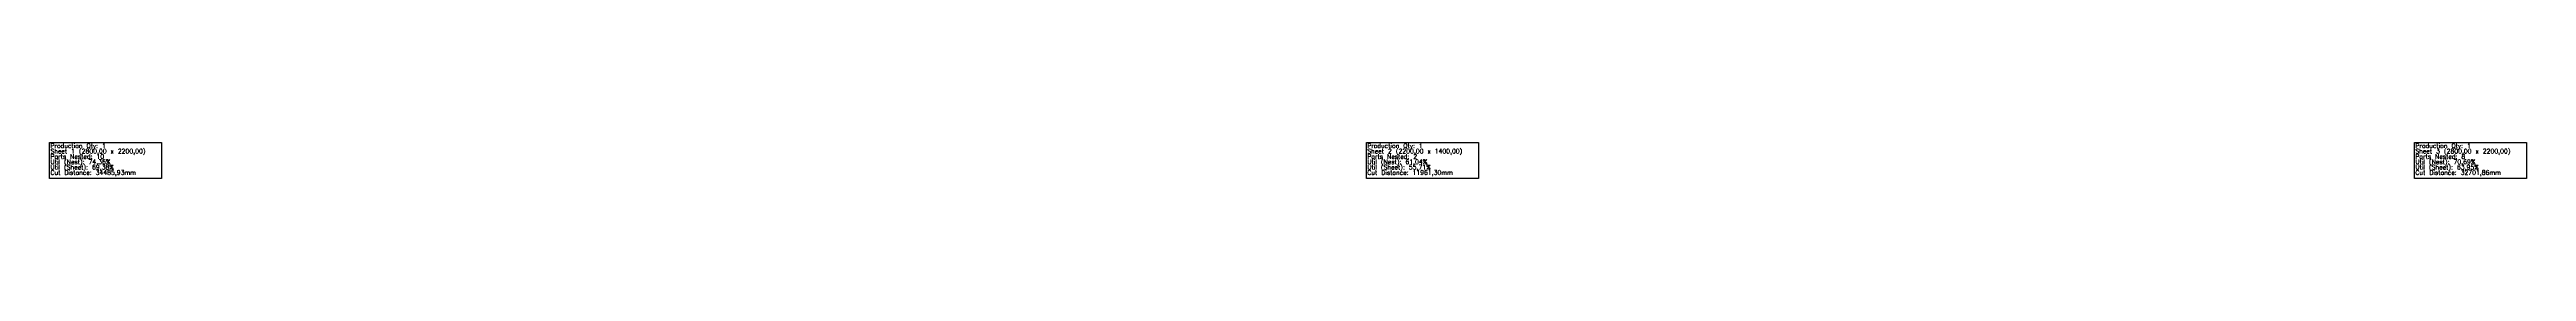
# Model space of a CAD drawing. Header units: millimetres. Extents: x 0 to 8080, y -105 to 2366.
# Drawn here: x 0 to 5530, y -105 to -25 of the extents above; entities that cross this region are included whole.
import ezdxf

# ---------------------------------------------------------------- set-up
doc = ezdxf.new("R2010")
doc.units = ezdxf.units.MM
doc.layers.add('Stats', color=7, linetype='Continuous')
doc.styles.get("Standard").update_dxf_attribs({"font": 'txt.shx'})

msp = doc.modelspace()

# ---------------------------------------------------------------- linework, layer by layer
at = {"layer": 'Stats', "color": 151}
for points in [[(0, -25), (250, -25), (250, -105), (0, -105), (0, -25)], [(2940, -25), (3190, -25), (3190, -105), (2940, -105), (2940, -25)], [(5280, -25), (5530, -25), (5530, -105), (5280, -105), (5280, -25)]]:
    msp.add_lwpolyline(points, close=True, dxfattribs=at)

# ---------------------------------------------------------------- texts
at = {"layer": 'Stats', "color": 60}
for s, p in [('Sheet 1 (2800,00 x 2200,00)', (2, -49)), ('Production Qty: 1', (2, -37)), ('Parts Nested: 10', (2, -61)), ('Sheet 2 (2200,00 x 1400,00)', (2942, -49)), ('Production Qty: 1', (2942, -37)), ('Parts Nested: 2', (2942, -61)), ('Sheet 3 (2800,00 x 2200,00)', (5282, -49)), ('Production Qty: 1', (5282, -37)), ('Parts Nested: 8', (5282, -61)), ('Cut Distance: 34485,93mm', (2, -97)), ('Util (Nest): 74,36%', (2, -73)), ('Util (Sheet): 69,38%', (2, -85)), ('Cut Distance: 11961,30mm', (2942, -97)), ('Util (Nest): 61,04%', (2942, -73)), ('Util (Sheet): 55,71%', (2942, -85)), ('Cut Distance: 32701,86mm', (5282, -97)), ('Util (Nest): 70,69%', (5282, -73)), ('Util (Sheet): 63,95%', (5282, -85))]:
    msp.add_text(s, height=10, dxfattribs=at).set_placement(p)

doc.saveas('drawing.dxf')
